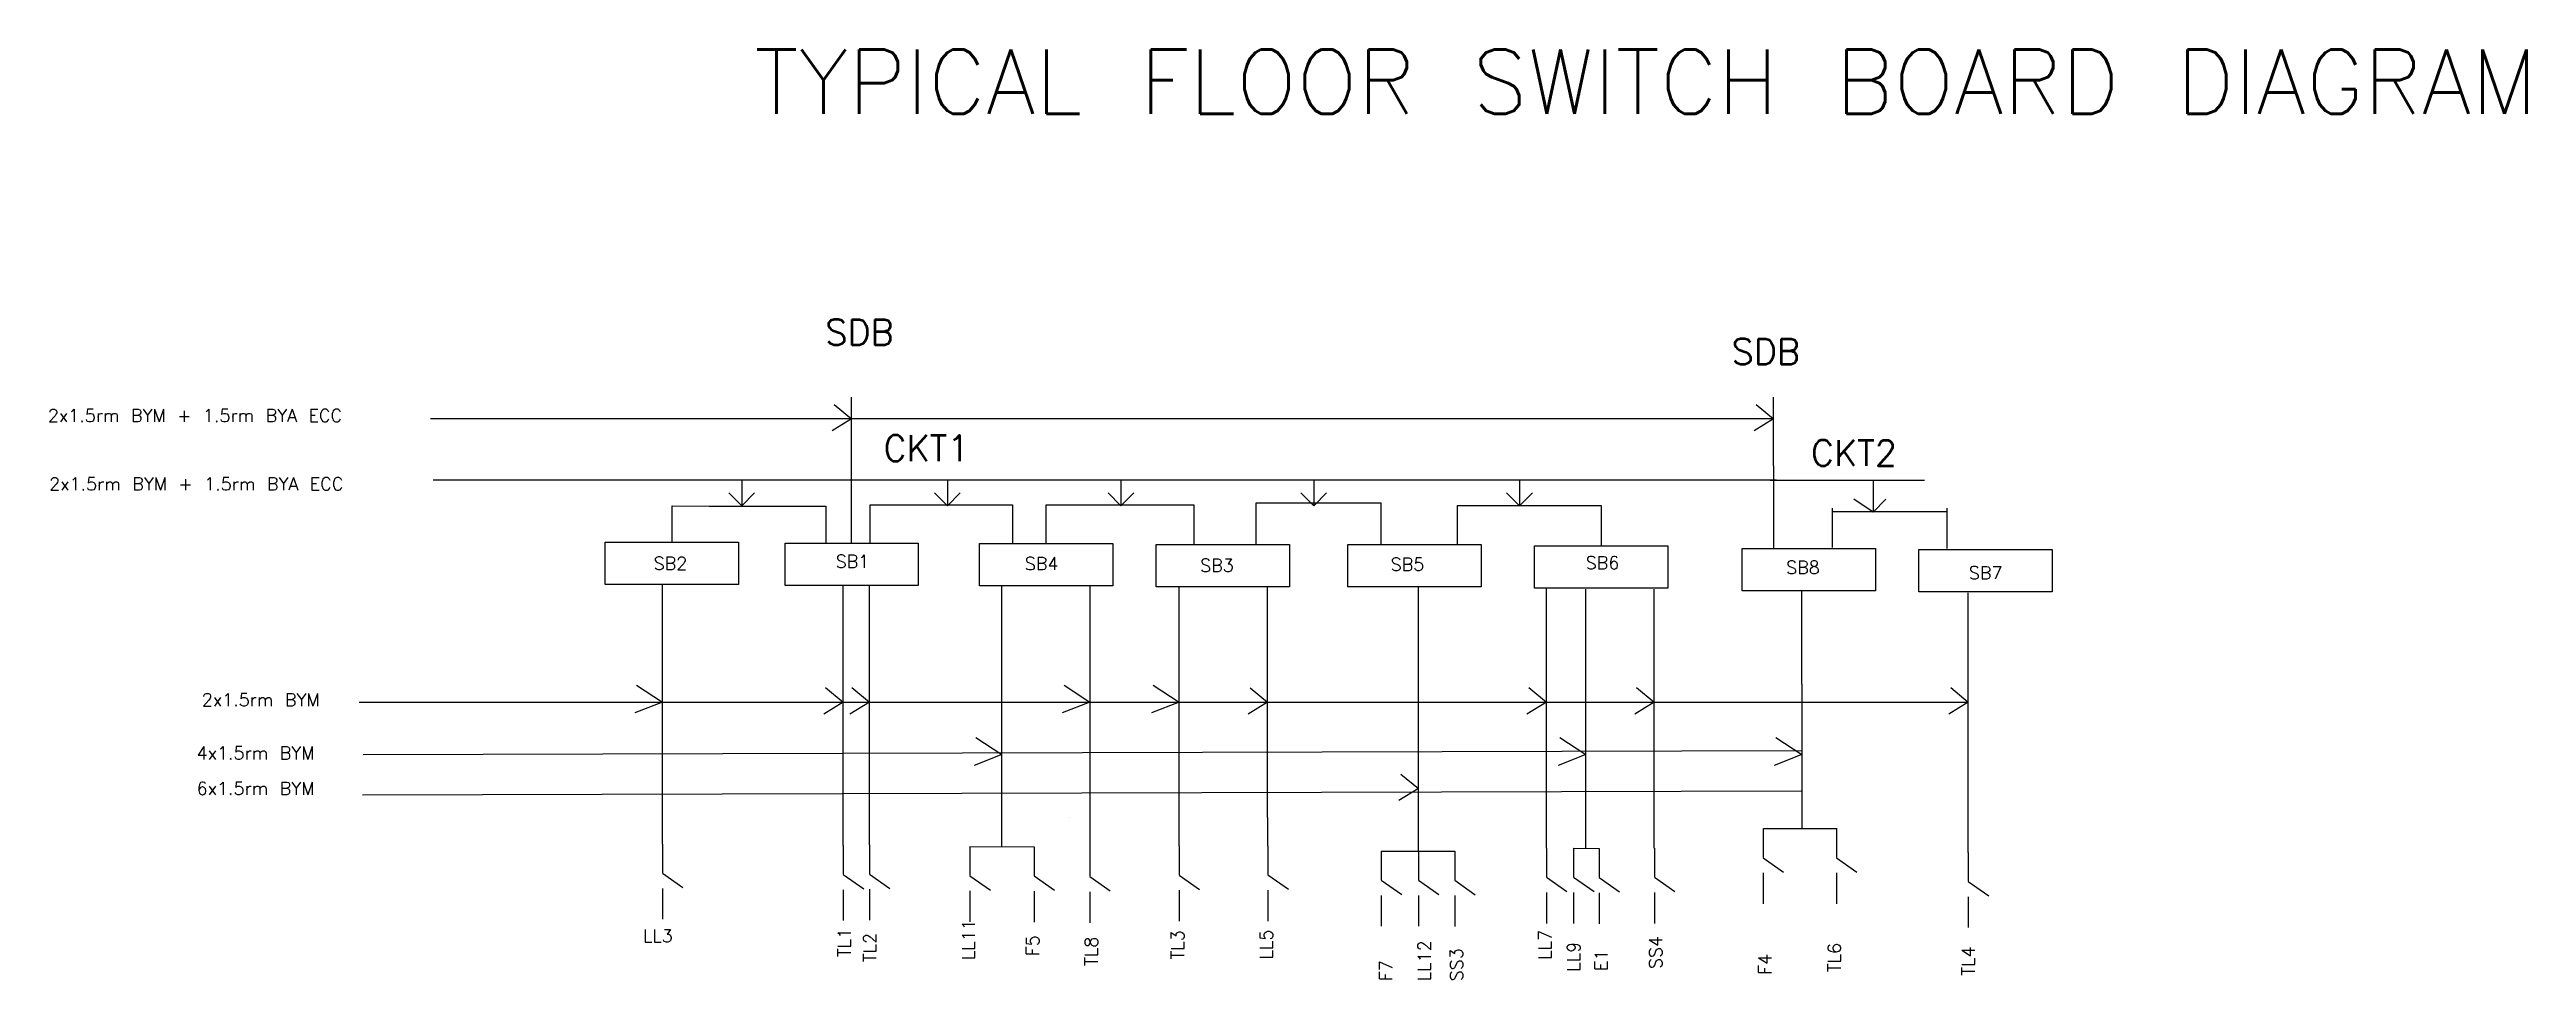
# Model space of a CAD drawing. Header units: inches. Extents: x -263 to 487, y -168 to 54.
# Drawn here: x -263.2 to -70.5, y -25.1 to 47.3 of the extents above; entities that cross this region are included whole.
import ezdxf

# ---------------------------------------------------------------- set-up
doc = ezdxf.new("R2010")
doc.units = ezdxf.units.IN
doc.header["$MEASUREMENT"] = 0
doc.layers.add('Legend', color=50, linetype='Continuous')
doc.styles.get("Standard").update_dxf_attribs({"font": 'txt.shx', "bigfont": '@extfont2.shx'})

msp = doc.modelspace()

# ---------------------------------------------------------------- texts
at = {"attachment_point": 1}
for s, width, insert, char_height in [('TYPICAL FLOOR SWITCH BOARD DIAGRAM', 131.5, (-208.31, 47.25), 5), ('LL3', 3.1181, (-216.99, -21.22), 1)]:
    msp.add_mtext_dynamic_manual_height_columns(s, width=width, gutter_width=1, heights=[0], dxfattribs=dict(at, insert=insert, char_height=char_height))
for s, insert, char_height, width in [('SDB', (-202.81, 26.25), 2, 3.4801), ('SDB', (-132.31, 24.75), 2, 3.4801), ('CKT1', (-198.29, 17.23), 2, 3.4801), ('CKT2', (-126.14, 16.86), 2, 3.4801), ('SB2', (-216.16, 7.76), 1, 3.7812), ('SB1', (-202, 7.92), 1, 5.3182), ('SB4', (-187.29, 7.75), 1, 5.3182), ('SB6', (-143.66, 7.81), 1, 5.3182), ('SB3', (-173.65, 7.61), 1, 5.3182), ('SB5', (-158.83, 7.69), 1, 5.3182), ('SB8', (-128.07, 7.45), 1, 5.3182), ('SB7', (-113.86, 7.03), 1, 5.3182)]:
    msp.add_mtext(s, dxfattribs=dict(at, insert=insert, char_height=char_height, width=width))
at = {"char_height": 1, "attachment_point": 1, "rotation": 90}
for s, width, heights, insert in [('LL11', 1, [0], (-192.17, -23.61)), ('TL1', 3.1181, [0], (-201.82, -23.37)), ('TL2', 1, [0], (-199.84, -23.77)), ('F5', 1, [1], (-187.17, -23.3)), ('TL8', 1, [1], (-182.61, -24.06)), ('TL3', 1, [0], (-175.9, -23.56)), ('LL5', 1, [0], (-169, -23.55)), ('LL12', 1, [0], (-156.71, -25.25)), ('SS3', 1, [0], (-154.21, -25.25)), ('LL7', 3.1181, [0], (-147.33, -23.57)), ('LL9', 3.1181, [0], (-145.1, -24.5)), ('SS4', 1, [0], (-138.72, -24.3)), ('TL6', 1, [0], (-124.82, -24.55)), ('TL4', 3.1181, [0], (-114.39, -24.82)), ('F7', 1, [0], (-159.71, -25.25)), ('E1', 3.1181, [0], (-142.96, -24.46)), ('F4', 1, [0], (-130.21, -24.75))]:
    msp.add_mtext_dynamic_manual_height_columns(s, width=width, gutter_width=1, heights=heights, dxfattribs=dict(at, insert=insert))
at = {"layer": 'Legend', "char_height": 1, "attachment_point": 1}
for s, insert in [('2x1.5rm BYM + 1.5rm BYA ECC', (-263.28, 19.27)), ('2x1.5rm BYM + 1.5rm BYA ECC', (-263.18, 13.95)), ('2x1.5rm BYM', (-251.31, -2.85)), ('4x1.5rm BYM', (-251.71, -6.99)), ('6x1.5rm BYM', (-251.71, -9.75))]:
    msp.add_mtext_dynamic_manual_height_columns(s, width=28.0373, gutter_width=1, heights=[0], dxfattribs=dict(at, insert=insert))

# ---------------------------------------------------------------- blocks, each defined once
blk = doc.blocks.new('K')
for p, q in [((0, -2.22), (0, -4.46)), ((0, -4.48), (1.59, -5.6)), ((0, -5.67), (0, -8.07))]:
    blk.add_line(p, q)
blk = doc.blocks.new('SA')
for p, q in [((0, 0), (-1.52, -0.93)), ((-1.37, 1.13), (0, 0))]:
    blk.add_line(p, q)
blk = doc.blocks.new('Arrow')
for p, q in [((0, 0), (-2.16, -0.85)), ((-2.02, 1.32), (0, 0))]:
    blk.add_line(p, q)

# ---------------------------------------------------------------- linework, layer by layer
for p, q in [((-200.76, 8.83), (-200.76, 20.21)), ((-129.04, 14.86), (-129.04, 20.21)), ((-209.31, 13.75), (-209.31, 11.75)), ((-193.31, 13.75), (-193.31, 11.75)), ((-179.81, 13.75), (-179.81, 11.75)), ((-164.81, 13.75), (-164.81, 11.75)), ((-148.81, 13.75), (-148.81, 11.75)), ((-129.04, 14.86), (-129.04, 8.42)), ((-214.73, 8.91), (-214.73, 11.75)), ((-214.73, 11.75), (-211.83, 11.71)), ((-211.83, 11.71), (-202.76, 11.71)), ((-209.31, 11.75), (-210.31, 12.75)), ((-209.31, 11.75), (-208.31, 12.75)), ((-208.31, 12.75), (-209.31, 11.75)), ((-202.76, 11.71), (-202.76, 8.9)), ((-199.32, 8.9), (-199.32, 11.83)), ((-199.32, 11.83), (-188.25, 11.83)), ((-193.31, 11.75), (-194.31, 12.75)), ((-193.31, 11.75), (-192.31, 12.75)), ((-192.31, 12.75), (-193.31, 11.75)), ((-188.25, 11.83), (-188.25, 8.82)), ((-185.63, 8.82), (-185.63, 11.82)), ((-185.63, 11.82), (-174.15, 11.82)), ((-179.81, 11.75), (-180.81, 12.75)), ((-179.81, 11.75), (-178.81, 12.75)), ((-178.81, 12.75), (-179.81, 11.75)), ((-174.15, 11.82), (-174.15, 8.74)), ((-169.3, 8.74), (-169.3, 11.97)), ((-169.3, 11.97), (-159.59, 11.97)), ((-164.81, 11.75), (-165.81, 12.75)), ((-164.81, 11.75), (-163.81, 12.75)), ((-163.81, 12.75), (-164.81, 11.75)), ((-159.59, 11.97), (-159.59, 8.74)), ((-153.64, 8.7), (-153.64, 11.77)), ((-153.64, 11.77), (-144.75, 11.77)), ((-148.81, 11.75), (-149.81, 12.75)), ((-148.81, 11.75), (-147.81, 12.75)), ((-147.81, 12.75), (-148.81, 11.75)), ((-144.75, 11.77), (-142.45, 11.77)), ((-142.45, 11.77), (-142.45, 8.63)), ((-124.46, 8.49), (-124.46, 11.56)), ((-115.57, 11.56), (-115.57, 8.41)), ((-124.48, 11.3), (-115.59, 11.3)), ((-215.47, -12.34), (-215.47, 5.61)), ((-201.41, -12.42), (-201.41, 5.53)), ((-199.38, -12.42), (-199.38, 5.53)), ((-189.07, -14.79), (-189.07, 5.46)), ((-182.22, 5.52), (-182.22, -14.89)), ((-175.28, -12.51), (-175.28, 5.45)), ((-168.4, -12.52), (-168.4, 5.43)), ((-156.67, -1.92), (-156.67, 5.45)), ((-146.71, -14.9), (-146.71, 5.33)), ((-143.65, -12.69), (-143.65, 5.26)), ((-138.33, -12.69), (-138.33, 5.26)), ((-126.85, -2.14), (-126.85, 5.13)), ((-113.9, -12.97), (-113.9, 4.98)), ((-156.67, -15.13), (-156.67, -1.92)), ((-126.85, -2.14), (-126.85, -12.45)), ((-126.85, -2.14), (-126.85, -12.45)), ((-215.47, -14.58), (-215.47, -12.34)), ((-201.41, -14.68), (-201.41, -12.42)), ((-199.38, -14.65), (-199.38, -12.42)), ((-183.82, -12.5), (-183.82, -12.5)), ((-175.28, -14.73), (-175.28, -12.51)), ((-168.38, -14.72), (-168.38, -12.5)), ((-143.65, -14.9), (-143.65, -12.69)), ((-138.33, -14.9), (-138.33, -12.69)), ((-129.82, -13.38), (-124.11, -13.38)), ((-126.85, -12.45), (-126.85, -13.38)), ((-113.9, -15.23), (-113.9, -12.97)), ((-191.56, -14.78), (-186.57, -14.8)), ((-159.56, -15.13), (-153.85, -15.13)), ((-144.6, -14.9), (-142.61, -14.93))]:
    msp.add_line(p, q)
at = {"color": 2}
for p, q in [((-129.04, 18.5), (-233.52, 18.5)), ((-128.83, 13.75), (-233.31, 13.75)), ((-239.06, -3.53), (-224.9, -3.53)), ((-224.9, -3.53), (-217.35, -3.53)), ((-217.35, -3.53), (-113.9, -3.53)), ((-238.76, -7.61), (-126.85, -7.29)), ((-238.81, -10.75), (-126.9, -10.43))]:
    msp.add_line(p, q, dxfattribs=at)
for points in [[(-219.92, 8.91), (-209.55, 8.91), (-209.55, 5.61), (-219.92, 5.61)], [(-205.94, 8.83), (-195.58, 8.83), (-195.58, 5.53), (-205.94, 5.53)], [(-190.82, 8.82), (-180.45, 8.82), (-180.45, 5.52), (-190.82, 5.52)], [(-177.08, 8.74), (-166.71, 8.74), (-166.71, 5.45), (-177.08, 5.45)], [(-162.16, 8.74), (-151.8, 8.74), (-151.8, 5.45), (-162.16, 5.45)], [(-147.64, 8.63), (-137.27, 8.63), (-137.27, 5.33), (-147.64, 5.33)], [(-131.48, 8.42), (-121.11, 8.42), (-121.11, 5.13), (-131.48, 5.13)], [(-117.74, 8.35), (-107.38, 8.35), (-107.38, 5.05), (-117.74, 5.05)]]:
    msp.add_lwpolyline(points, close=True)
at = {"layer": 'Legend'}
for p, q in [((-129.31, 13.75), (-117.31, 13.75)), ((-121.31, 13.75), (-121.31, 11.25)), ((-121.31, 11.25), (-122.81, 12.25)), ((-121.31, 11.25), (-120.31, 12.25)), ((-120.31, 12.25), (-121.31, 11.25))]:
    msp.add_line(p, q, dxfattribs=at)

# ---------------------------------------------------------------- block references
at = {"color": 6}
for name, p in [('SA', (-200.76, 18.5)), ('Arrow', (-215.47, -3.53)), ('SA', (-201.41, -3.53)), ('SA', (-199.38, -3.53)), ('Arrow', (-182.22, -3.53)), ('Arrow', (-175.28, -3.53)), ('SA', (-168.4, -3.54)), ('SA', (-146.71, -3.53)), ('SA', (-138.33, -3.53)), ('SA', (-113.9, -3.53)), ('Arrow', (-189.07, -7.61)), ('Arrow', (-143.65, -7.61)), ('Arrow', (-126.85, -7.61)), ('SA', (-156.67, -10.26))]:
    msp.add_blockref(name, p, dxfattribs=at)
for name, p in [('SA', (-129.04, 18.5)), ('K', (-129.86, -11.16)), ('K', (-124.15, -11.16)), ('K', (-215.47, -12.36)), ('K', (-201.41, -12.46)), ('K', (-199.38, -12.43)), ('K', (-191.56, -12.56)), ('K', (-186.57, -12.58)), ('K', (-182.23, -12.63)), ('K', (-175.28, -12.51)), ('K', (-168.38, -12.5)), ('K', (-159.56, -12.91)), ('K', (-156.67, -12.91)), ('K', (-153.84, -12.92)), ('K', (-146.71, -12.68)), ('K', (-144.6, -12.68)), ('K', (-142.61, -12.71)), ('K', (-138.32, -12.68)), ('K', (-113.9, -13.01))]:
    msp.add_blockref(name, p)

msp.set_redraw_order([(e.dxf.handle, doc.entitydb.next_handle()) for e in msp.query("TEXT MTEXT ATTDEF DIMENSION ARC_DIMENSION")])  # texts and dimensions are drawn at this point

doc.saveas('drawing.dxf')
